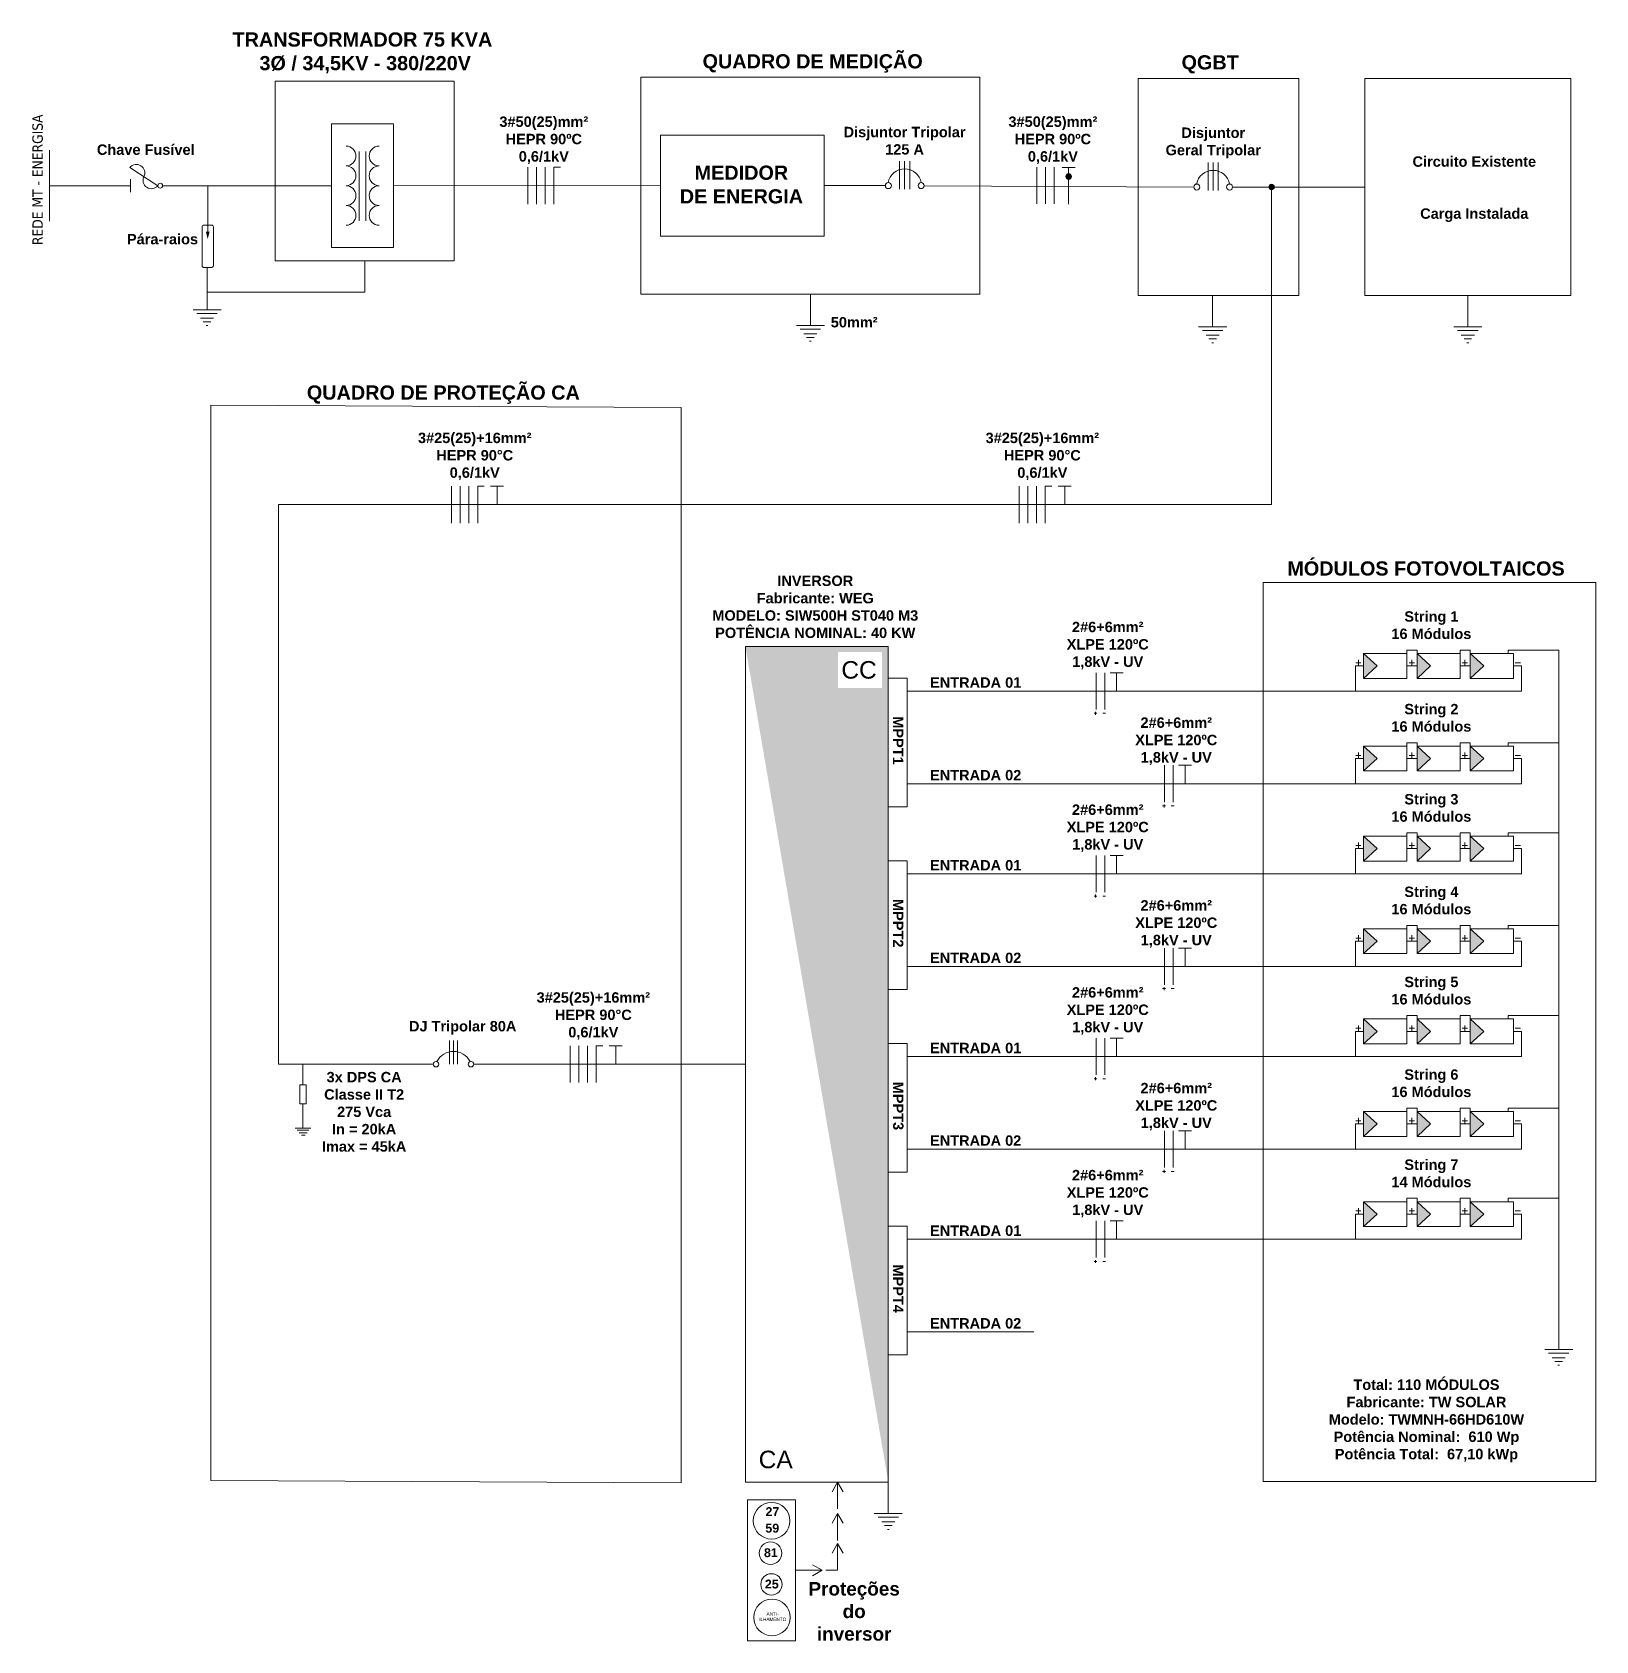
# Model space of a CAD drawing. Header units: millimetres. Extents: x 3949 to 6037, y -1956 to 1273.
# Drawn here: x 5352.8 to 5423.7, y -1956.5 to -1883.4 of the extents above; entities that cross this region are included whole.
import ezdxf

# ---------------------------------------------------------------- set-up
doc = ezdxf.new("R2010")
doc.units = ezdxf.units.MM
doc.layers.add('DESENHO', color=7, linetype='Continuous', lineweight=0)
doc.layers.add('Terxto ok', color=3, linetype='Continuous')
doc.styles.add('Annotative', font='arial.ttf')
doc.styles.add('MtXpl_Tahoma', font='tahoma.ttf')
doc.styles.add('PDF Arial', font='arial.ttf')
doc.styles.get("Standard").update_dxf_attribs({"font": 'arial.ttf'})

msp = doc.modelspace()

# ---------------------------------------------------------------- texts
at = {"layer": 'DESENHO', "lineweight": 0, "style": 'MtXpl_Tahoma'}
msp.add_text('REDE MT - ENERGISA ', height=0.47332, rotation=90, dxfattribs=at).set_placement((5353.238, -1893.092))
at = {"layer": 'DESENHO', "lineweight": 0, "style": 'PDF Arial'}
for s, insert, char_height, width, attachment_point in [('\\pxqc;{\\fArial|b1|i0|c0|p34;TRANSFORMADOR 75 KVA  3%%C / 34,5KV - 380/220V}', (5374.564, -1885.3), 0.64396, 13.37645, 9), ('\\pxqc;{\\fArial|b1|i0|c0|p34;3#50(25)mm²\\PHEPR 90ºC\\P0,6/1kV}', (5371.757, -1887.256), 0.47231, 8.45795, 1), ('\\pxqc;{\\fArial|b1|i0|c0|p34;Disjuntor Tripolar\\P125 A}', (5395.188, -1888.992), 0.47231, 5.64774, 9), ('\\pxqc;{\\fArial|b1|i0|c0|p34;3#50(25)mm²\\PHEPR 90ºC\\P0,6/1kV}', (5394.87, -1887.256), 0.47231, 8.45795, 1), ('\\pxqc;{\\fArial|b1|i0|c0|p34;Disjuntor \\PGeral Tripolar}', (5409.315, -1889.158), 0.47231, 5.87072, 9), ('\\pxqc;{\\fArial|b1|i0|c0|p34;Circuito Existente\\P\\P\\PCarga Instalada }', (5418.232, -1890.555), 0.4723, 9.94411, 5), ('\\pxqc;{\\fArial|b1|i0|c0|p34;MEDIDOR DE ENERGIA}', (5387.821, -1891.212), 0.64396, 5.72787, 9), ('{\\fArial|b1|i0|c0|p34;MÓDULOS FOTOVOLTAICOS}', (5409.743, -1908.105), 0.64396, 13.89124, 7), ('\\pxqc;{\\fArial|b1|i0|c0|p34;String 1\\P16 Módulos}', (5418.778, -1910.984), 0.47231, 4.98963, 9), ('\\pxqc;{\\fArial|b1|i0|c0|p34;String 2\\P16 Módulos}', (5418.778, -1915.189), 0.47231, 4.98963, 9), ('\\pxqc;{\\fArial|b1|i0|c0|p34;String 3\\P16 Módulos}', (5418.778, -1919.279), 0.47231, 4.98963, 9), ('\\pxqc;{\\fArial|b1|i0|c0|p34;String 4\\P16 Módulos}', (5418.778, -1923.483), 0.47231, 4.98963, 9), ('\\pxqc;{\\fArial|b1|i0|c0|p34;String 5\\P16 Módulos}', (5418.778, -1927.574), 0.47231, 4.98963, 9), ('\\pxqc;{\\fArial|b1|i0|c0|p34;DJ Tripolar 80A}', (5375.32, -1928.933), 0.47231, 6.03391, 9), ('\\pxqc;{\\fArial|b1|i0|c0|p34;3x DPS CA\\PClasse II T2\\P275 Vca\\PIn = 20kA\\PImax = 45kA}', (5370.323, -1934.257), 0.47231, 4.98963, 9), ('\\pxqc;{\\fArial|b1|i0|c0|p34;String 6\\P16 Módulos}', (5418.778, -1931.778), 0.47231, 4.98963, 9), ('\\pxqc;{\\fArial|b1|i0|c0|p34;String 7\\P14 Módulos}', (5418.778, -1935.869), 0.47231, 4.98963, 9)]:
    msp.add_mtext(s, dxfattribs=dict(at, insert=insert, char_height=char_height, width=width, attachment_point=attachment_point))
at = {"layer": 'DESENHO', "lineweight": 0, "attachment_point": 9}
for s, width, gutter_width, heights, insert, char_height, style in [('\\pxql;{\\fArial|b1|i0|c0|p34;QUADRO DE MEDIÇÃO}', 10.63251, 18.41, [2.533], (5393.827, -1885.267), 0.64396, 'PDF Arial'), ('\\pxql;{\\fArial|b1|i0|c0|p34;QGBT}', 6.70525, 12.5, [1.691], (5411.645, -1885.304), 0.64396, 'PDF Arial'), ('{\\fArial|b1|i0|c0|p34;QUADRO DE PROTEÇÃO CA}', 14.79742, 3.948, [2.702], (5377.621, -1900.304), 0.64396, 'PDF Arial'), ('\\pxqc;{\\fArial|b1|i0|c0|p34;3#25(25)+16mm²\\PHEPR 90°C\\P0,6/1kV}', 5.84228, 12.5, [2.858], (5375.771, -1903.764), 0.47231, 'PDF Arial'), ('\\pxqc;{\\fArial|b1|i0|c0|p34;3#25(25)+16mm²\\PHEPR 90°C\\P0,6/1kV}', 5.84228, 12.5, [2.858], (5401.542, -1903.764), 0.47231, 'PDF Arial'), ('\\pxqc;{\\fArial|b1|i0|c0|p34;INVERSOR\\PFabricante: WEG\\PMODELO: SIW500H ST040 M3\\PPOTÊNCIA NOMINAL: 40 KW}', 16.39073, 12.5, [5.762], (5396.506, -1910.939), 0.47231, 'Annotative'), ('\\pxqc;{\\fArial|b1|i0|c0|p34;2#6+6mm²\\PXLPE 120ºC\\P1,8kV - UV}', 6.73784, 12.5, [3.186], (5404.958, -1912.347), 0.47231, 'PDF Arial'), ('\\pxqc;{\\fArial|b1|i0|c0|p34;ENTRADA 01}', 6.73784, 12.5, [3.186], (5398.962, -1913.195), 0.47231, 'PDF Arial'), ('\\pxqc;{\\fArial|b1|i0|c0|p34;2#6+6mm²\\PXLPE 120ºC\\P1,8kV - UV}', 6.73784, 12.5, [3.186], (5408.069, -1916.69), 0.47231, 'PDF Arial'), ('\\pxqc;{\\fArial|b1|i0|c0|p34;ENTRADA 02}', 6.73784, 12.5, [3.186], (5398.962, -1917.4), 0.47231, 'PDF Arial'), ('\\pxqc;{\\fArial|b1|i0|c0|p34;2#6+6mm²\\PXLPE 120ºC\\P1,8kV - UV}', 6.73784, 12.5, [3.186], (5404.958, -1920.641), 0.47231, 'PDF Arial'), ('\\pxqc;{\\fArial|b1|i0|c0|p34;ENTRADA 01}', 6.73784, 12.5, [3.186], (5398.962, -1921.49), 0.47231, 'PDF Arial'), ('\\pxqc;{\\fArial|b1|i0|c0|p34;2#6+6mm²\\PXLPE 120ºC\\P1,8kV - UV}', 6.73784, 12.5, [3.186], (5408.069, -1924.985), 0.47231, 'PDF Arial'), ('\\pxqc;{\\fArial|b1|i0|c0|p34;ENTRADA 02}', 6.73784, 12.5, [3.186], (5398.962, -1925.694), 0.47231, 'PDF Arial'), ('\\pxqc;{\\fArial|b1|i0|c0|p34;3#25(25)+16mm²\\PHEPR 90°C\\P0,6/1kV}', 5.84228, 12.5, [2.858], (5381.156, -1929.167), 0.47231, 'PDF Arial'), ('\\pxqc;{\\fArial|b1|i0|c0|p34;2#6+6mm²\\PXLPE 120ºC\\P1,8kV - UV}', 6.73784, 12.5, [3.186], (5404.958, -1928.936), 0.47231, 'PDF Arial'), ('\\pxqc;{\\fArial|b1|i0|c0|p34;ENTRADA 01}', 6.73784, 12.5, [3.186], (5398.962, -1929.785), 0.47231, 'PDF Arial'), ('\\pxqc;{\\fArial|b1|i0|c0|p34;2#6+6mm²\\PXLPE 120ºC\\P1,8kV - UV}', 6.73784, 12.5, [3.186], (5408.069, -1933.28), 0.47231, 'PDF Arial'), ('\\pxqc;{\\fArial|b1|i0|c0|p34;ENTRADA 02}', 6.73784, 12.5, [3.186], (5398.962, -1933.989), 0.47231, 'PDF Arial'), ('\\pxqc;{\\fArial|b1|i0|c0|p34;2#6+6mm²\\PXLPE 120ºC\\P1,8kV - UV}', 6.73784, 12.5, [3.186], (5404.958, -1937.231), 0.47231, 'PDF Arial'), ('\\pxqc;{\\fArial|b1|i0|c0|p34;ENTRADA 01}', 6.73784, 12.5, [3.186], (5398.962, -1938.08), 0.47231, 'PDF Arial'), ('\\pxqc;{\\fArial|b1|i0|c0|p34;ENTRADA 02}', 6.73784, 12.5, [3.186], (5398.962, -1942.284), 0.47231, 'PDF Arial'), ('\\pxqc;{\\fArial|b1|i0|c0|p34;Proteções \\Pdo inversor}', 1.56579, 12.5, [0], (5390.859, -1956.456), 0.614, 'PDF Arial')]:
    msp.add_mtext_dynamic_manual_height_columns(s, width=width, gutter_width=gutter_width, heights=heights, dxfattribs=dict(at, insert=insert, char_height=char_height, style=style))
at = {"layer": 'DESENHO', "lineweight": 0, "char_height": 0.47231, "style": 'PDF Arial'}
for s, insert, width, attachment_point, line_spacing_factor in [('{\\fArial|b1|i0|c0|p34;Chave Fusível }', (5357.913, -1888.525), 5.33809, 2, 0.874028), ('\\pxqc;{\\fArial|b1|i0|c0|p34;Pára-raios} ', (5360.592, -1892.587), 3.8346, 3, 0.894394)]:
    msp.add_mtext(s, dxfattribs=dict(at, insert=insert, width=width, attachment_point=attachment_point, line_spacing_factor=line_spacing_factor))
at = {"layer": 'DESENHO', "color": 3, "lineweight": 0, "insert": (5393.095, -1896.837), "char_height": 0.47231, "width": 6.03391, "attachment_point": 9, "style": 'PDF Arial'}
msp.add_mtext('\\pxqc;{\\fArial|b1|i0|c0|p34;50mm²}', dxfattribs=at)
at = {"layer": 'DESENHO', "lineweight": 0, "char_height": 0.7958, "attachment_point": 9, "style": 'PDF Arial'}
for s, insert in [('CC', (5391.1, -1912.786)), ('CA', (5387.286, -1948.632))]:
    msp.add_mtext(s, dxfattribs=dict(at, insert=insert))
at = {"layer": 'DESENHO', "lineweight": 0, "char_height": 0.47231, "attachment_point": 9, "rotation": 270, "style": 'PDF Arial'}
for s, insert in [('\\pxi4.60266;{\\fArial|b1|i0|c0|p34;MPPT1}', (5391.836, -1916.683)), ('\\pxi4.60266;{\\fArial|b1|i0|c0|p34;MPPT2}', (5391.836, -1924.978)), ('\\pxi4.60266;{\\fArial|b1|i0|c0|p34;MPPT3}', (5391.836, -1933.272)), ('\\pxi4.60266;{\\fArial|b1|i0|c0|p34;MPPT4}', (5391.836, -1941.567))]:
    msp.add_mtext_dynamic_manual_height_columns(s, width=5.13617, gutter_width=27.451, heights=[1.382], dxfattribs=dict(at, insert=insert))
at = {"layer": 'DESENHO', "lineweight": 0, "char_height": 0.40346, "attachment_point": 3}
for s, width, heights, insert in [('\\pxql;{\\fArial|b1|i0|c0|p34;27}', 3.9314, [0.102], (5389.983, -1950.388)), ('\\pxql;{\\fArial|b1|i0|c0|p34;59}', 3.9314, [0.102], (5389.976, -1951.139)), ('\\pxql;{\\fArial|b1|i0|c0|p34;81}', 3.9314, [0.102], (5389.913, -1952.253)), ('\\pxql;{\\fArial|b1|i0|c0|p34;25}', 3.9314, [0.102], (5389.955, -1953.676)), ('\\pxqc;{\\H0.375x;ANTI-\\PILHAMENTO}', 1.94381, [0.999], (5387.348, -1955.155))]:
    msp.add_mtext_dynamic_manual_height_columns(s, width=width, gutter_width=12.5, heights=heights, dxfattribs=dict(at, insert=insert))
at = {"layer": 'Terxto ok', "color": 0, "lineweight": 0, "insert": (5422.07, -1948.356, 330.515), "char_height": 0.47231, "width": 12.02187, "attachment_point": 9, "style": 'Annotative'}
msp.add_mtext('\\pxqc,t12;{\\fArial|b1|i0|c0|p34;Total: 110 MÓDULOS \\P\\ptz;Fabricante: TW SOLAR\\PModelo: TWMNH-66HD610W\\PPotência Nominal:  610 Wp\\PPotência Total:  67,10 kWp}', dxfattribs=at)

# ---------------------------------------------------------------- hatches: boundary and pattern name
at = {"layer": 'DESENHO', "lineweight": 0}
h = msp.add_hatch(color=256, dxfattribs=at)
h.dxf.hatch_style = 1
h.paths.add_polyline_path([(5399.814, -1889.855), (5399.814, -1890.105, 0.414214), (5399.939, -1889.98, 0.414214)])
h.paths.add_polyline_path([(5399.814, -1889.855, 0.414214), (5399.689, -1889.98, 0.414214), (5399.814, -1890.105)])
h = msp.add_hatch(color=256, dxfattribs=at)
h.dxf.hatch_style = 1
h.paths.add_polyline_path([(5409.152, -1890.458, 0.414214), (5409.027, -1890.333), (5409.027, -1890.583, 0.414214)])
h.paths.add_polyline_path([(5409.027, -1890.333, 0.414214), (5408.902, -1890.458, 0.414214), (5409.027, -1890.583)])
h = msp.add_hatch(color=256, dxfattribs=at)
h.dxf.hatch_style = 1
h.paths.add_polyline_path([(5391.626, -1911.311), (5385.137, -1911.311), (5391.626, -1949.25)])
h.paths.add_polyline_path([(5389.34, -1913.207), (5391.343, -1913.207), (5391.343, -1911.567), (5389.34, -1911.567)], flags=16)
h = msp.add_hatch(color=256, dxfattribs=at)
h.dxf.hatch_style = 1
h.paths.add_polyline_path([(5418.666, -1912.198), (5418.04, -1911.635), (5418.04, -1912.762)])
h.paths.add_polyline_path([(5416.241, -1912.198), (5415.631, -1911.635), (5415.631, -1912.762)])
h.paths.add_polyline_path([(5413.206, -1912.762), (5413.816, -1912.198), (5413.206, -1911.635)])
h = msp.add_hatch(color=256, dxfattribs=at)
h.dxf.hatch_style = 1
h.paths.add_polyline_path([(5418.666, -1916.403), (5418.04, -1915.84), (5418.04, -1916.966)])
h.paths.add_polyline_path([(5416.241, -1916.403), (5415.631, -1915.84), (5415.631, -1916.966)])
h.paths.add_polyline_path([(5413.206, -1916.966), (5413.816, -1916.403), (5413.206, -1915.84)])
h = msp.add_hatch(color=256, dxfattribs=at)
h.dxf.hatch_style = 1
h.paths.add_polyline_path([(5418.666, -1920.493), (5418.04, -1919.93), (5418.04, -1921.056)])
h.paths.add_polyline_path([(5416.241, -1920.493), (5415.631, -1919.93), (5415.631, -1921.056)])
h.paths.add_polyline_path([(5413.206, -1921.056), (5413.816, -1920.493), (5413.206, -1919.93)])
h = msp.add_hatch(color=256, dxfattribs=at)
h.dxf.hatch_style = 1
h.paths.add_polyline_path([(5418.666, -1924.698), (5418.04, -1924.134), (5418.04, -1925.261)])
h.paths.add_polyline_path([(5416.241, -1924.698), (5415.631, -1924.134), (5415.631, -1925.261)])
h.paths.add_polyline_path([(5413.206, -1925.261), (5413.816, -1924.698), (5413.206, -1924.134)])
h = msp.add_hatch(color=256, dxfattribs=at)
h.dxf.hatch_style = 1
h.paths.add_polyline_path([(5418.666, -1928.788), (5418.04, -1928.225), (5418.04, -1929.351)])
h.paths.add_polyline_path([(5416.241, -1928.788), (5415.631, -1928.225), (5415.631, -1929.351)])
h.paths.add_polyline_path([(5413.206, -1929.351), (5413.816, -1928.788), (5413.206, -1928.225)])
h = msp.add_hatch(color=256, dxfattribs=at)
h.dxf.hatch_style = 1
h.paths.add_polyline_path([(5418.666, -1932.992), (5418.04, -1932.429), (5418.04, -1933.556)])
h.paths.add_polyline_path([(5416.241, -1932.992), (5415.631, -1932.429), (5415.631, -1933.556)])
h.paths.add_polyline_path([(5413.206, -1933.556), (5413.816, -1932.992), (5413.206, -1932.429)])
h = msp.add_hatch(color=256, dxfattribs=at)
h.dxf.hatch_style = 1
h.paths.add_polyline_path([(5418.666, -1937.083), (5418.04, -1936.52), (5418.04, -1937.646)])
h.paths.add_polyline_path([(5416.241, -1937.083), (5415.631, -1936.52), (5415.631, -1937.646)])
h.paths.add_polyline_path([(5413.206, -1937.646), (5413.816, -1937.083), (5413.206, -1936.52)])

# ---------------------------------------------------------------- linework, layer by layer
for p, q in [((5353.54, -1892.01), (5353.54, -1888.785)), ((5358.462, -1890.397), (5357.195, -1889.569)), ((5375.255, -1891.232), (5375.255, -1889.563)), ((5375.65, -1891.232), (5375.65, -1889.563)), ((5376.045, -1891.232), (5376.045, -1889.563)), ((5376.44, -1889.563), (5376.737, -1889.563)), ((5376.44, -1891.232), (5376.44, -1889.563)), ((5392.141, -1890.555), (5392.141, -1889.287)), ((5392.369, -1890.555), (5392.369, -1889.287)), ((5392.598, -1890.555), (5392.598, -1889.287)), ((5398.368, -1891.227), (5398.368, -1889.558)), ((5398.763, -1891.227), (5398.763, -1889.558)), ((5399.158, -1891.227), (5399.158, -1889.558)), ((5399.814, -1889.567), (5399.518, -1889.567)), ((5399.814, -1891.236), (5399.814, -1889.567)), ((5400.111, -1889.567), (5399.814, -1889.567)), ((5406.143, -1890.618), (5406.143, -1889.351)), ((5406.371, -1890.618), (5406.371, -1889.351)), ((5406.599, -1890.618), (5406.599, -1889.351)), ((5357.227, -1890.397), (5357.227, -1890.107)), ((5357.227, -1890.397), (5357.227, -1890.688)), ((5360.727, -1892.189), (5360.727, -1890.397)), ((5371.798, -1905.711), (5371.798, -1904.042)), ((5372.194, -1905.711), (5372.194, -1904.042)), ((5372.589, -1905.711), (5372.589, -1904.042)), ((5372.984, -1905.711), (5372.984, -1904.042)), ((5373.281, -1904.042), (5372.984, -1904.042)), ((5373.864, -1904.042), (5373.568, -1904.042)), ((5373.864, -1904.877), (5373.864, -1904.042)), ((5374.161, -1904.042), (5373.864, -1904.042)), ((5397.57, -1905.711), (5397.57, -1904.042)), ((5397.965, -1905.711), (5397.965, -1904.042)), ((5398.36, -1905.711), (5398.36, -1904.042)), ((5398.755, -1905.711), (5398.755, -1904.042)), ((5399.052, -1904.042), (5398.755, -1904.042)), ((5399.636, -1904.042), (5399.339, -1904.042)), ((5399.636, -1904.877), (5399.636, -1904.042)), ((5399.932, -1904.042), (5399.636, -1904.042)), ((5419.765, -1911.479), (5419.765, -1911.479)), ((5400.969, -1914.35), (5401.098, -1914.35)), ((5401.034, -1914.286), (5401.034, -1914.414)), ((5401.365, -1914.35), (5401.493, -1914.35)), ((5419.765, -1915.683), (5419.765, -1915.683)), ((5404.08, -1918.554), (5404.209, -1918.554)), ((5404.145, -1918.49), (5404.145, -1918.619)), ((5404.476, -1918.554), (5404.604, -1918.554)), ((5419.765, -1919.774), (5419.765, -1919.774)), ((5400.969, -1922.645), (5401.098, -1922.645)), ((5401.034, -1922.581), (5401.034, -1922.709)), ((5401.365, -1922.645), (5401.493, -1922.645)), ((5419.765, -1923.978), (5419.765, -1923.978)), ((5404.08, -1926.849), (5404.209, -1926.849)), ((5404.145, -1926.785), (5404.145, -1926.913)), ((5404.476, -1926.849), (5404.604, -1926.849)), ((5419.765, -1928.068), (5419.765, -1928.068)), ((5377.184, -1931.115), (5377.184, -1929.446)), ((5377.579, -1931.115), (5377.579, -1929.446)), ((5377.974, -1931.115), (5377.974, -1929.446)), ((5378.369, -1931.115), (5378.369, -1929.446)), ((5378.666, -1929.446), (5378.369, -1929.446)), ((5379.25, -1929.446), (5378.953, -1929.446)), ((5379.25, -1930.28), (5379.25, -1929.446)), ((5379.546, -1929.446), (5379.25, -1929.446)), ((5400.969, -1930.94), (5401.098, -1930.94)), ((5401.034, -1930.875), (5401.034, -1931.004)), ((5401.365, -1930.94), (5401.493, -1930.94)), ((5419.765, -1932.273), (5419.765, -1932.273)), ((5404.08, -1935.144), (5404.209, -1935.144)), ((5404.145, -1935.08), (5404.145, -1935.208)), ((5404.476, -1935.144), (5404.604, -1935.144)), ((5419.765, -1936.363), (5419.765, -1936.363)), ((5400.969, -1939.234), (5401.098, -1939.234)), ((5401.034, -1939.17), (5401.034, -1939.299)), ((5401.365, -1939.234), (5401.493, -1939.234)), ((5389.325, -1949.25), (5389.073, -1949.687)), ((5389.325, -1950.471), (5389.325, -1949.25)), ((5389.325, -1949.25), (5389.577, -1949.687)), ((5391.626, -1950.674), (5391.626, -1949.25)), ((5389.325, -1950.68), (5389.073, -1951.116)), ((5389.325, -1951.901), (5389.325, -1950.68)), ((5389.325, -1950.68), (5389.577, -1951.116)), ((5389.325, -1952.034), (5389.073, -1952.47)), ((5389.325, -1953.255), (5389.325, -1952.034)), ((5389.325, -1952.034), (5389.577, -1952.47)), ((5387.406, -1953.255), (5387.406, -1953.255)), ((5387.406, -1953.255), (5388.627, -1953.255)), ((5388.627, -1953.255), (5388.191, -1953.003)), ((5388.627, -1953.255), (5388.191, -1953.507)), ((5389.325, -1953.255), (5388.792, -1953.255))]:
    msp.add_line(p, q, dxfattribs=at)
at = {"layer": 'DESENHO', "color": 5, "lineweight": 0}
for p, q in [((5353.54, -1890.397), (5357.227, -1890.397)), ((5358.68, -1890.397), (5366.353, -1890.397)), ((5369.161, -1890.397), (5381.284, -1890.395)), ((5391.495, -1890.395), (5388.708, -1890.393)), ((5391.495, -1890.393), (5391.388, -1890.393)), ((5405.496, -1890.458), (5393.255, -1890.402)), ((5407.256, -1890.458), (5413.26, -1890.458)), ((5409.027, -1890.458), (5409.027, -1904.877)), ((5363.936, -1904.877), (5409.027, -1904.877)), ((5363.936, -1904.877), (5363.936, -1930.28)), ((5401.057, -1914.175), (5401.057, -1912.506)), ((5401.452, -1914.175), (5401.452, -1912.506)), ((5402.287, -1912.506), (5401.694, -1912.506)), ((5401.99, -1913.341), (5401.99, -1912.506)), ((5413.206, -1912.198), (5412.845, -1912.198)), ((5412.845, -1912.198), (5412.845, -1913.341)), ((5420.372, -1912.198), (5420.011, -1912.198)), ((5420.372, -1912.198), (5420.372, -1913.341)), ((5392.48, -1913.341), (5420.372, -1913.341)), ((5404.168, -1918.38), (5404.168, -1916.711)), ((5404.563, -1918.38), (5404.563, -1916.711)), ((5405.398, -1916.711), (5404.805, -1916.711)), ((5405.101, -1917.545), (5405.101, -1916.711)), ((5413.206, -1916.403), (5412.845, -1916.403)), ((5412.845, -1916.403), (5412.845, -1917.545)), ((5420.372, -1916.403), (5420.011, -1916.403)), ((5420.372, -1916.403), (5420.372, -1917.545)), ((5392.48, -1917.545), (5420.372, -1917.545)), ((5413.206, -1920.493), (5412.845, -1920.493)), ((5412.845, -1920.493), (5412.845, -1921.635)), ((5420.372, -1920.493), (5420.011, -1920.493)), ((5420.372, -1920.493), (5420.372, -1921.635)), ((5401.057, -1922.47), (5401.057, -1920.801)), ((5401.452, -1922.47), (5401.452, -1920.801)), ((5402.287, -1920.801), (5401.694, -1920.801)), ((5401.99, -1921.635), (5401.99, -1920.801)), ((5392.48, -1921.635), (5420.372, -1921.635)), ((5413.206, -1924.698), (5412.845, -1924.698)), ((5412.845, -1924.698), (5412.845, -1925.84)), ((5420.372, -1924.698), (5420.011, -1924.698)), ((5420.372, -1924.698), (5420.372, -1925.84)), ((5404.168, -1926.674), (5404.168, -1925.005)), ((5404.563, -1926.674), (5404.563, -1925.005)), ((5405.398, -1925.005), (5404.805, -1925.005)), ((5405.101, -1925.84), (5405.101, -1925.005)), ((5392.48, -1925.84), (5420.372, -1925.84)), ((5401.057, -1930.765), (5401.057, -1929.096)), ((5401.452, -1930.765), (5401.452, -1929.096)), ((5402.287, -1929.096), (5401.694, -1929.096)), ((5401.99, -1929.93), (5401.99, -1929.096)), ((5413.206, -1928.788), (5412.845, -1928.788)), ((5412.845, -1928.788), (5412.845, -1929.93)), ((5420.372, -1928.788), (5420.011, -1928.788)), ((5420.372, -1928.788), (5420.372, -1929.93)), ((5392.48, -1929.93), (5420.372, -1929.93)), ((5363.936, -1930.28), (5370.966, -1930.28)), ((5365.05, -1931.212), (5365.05, -1930.28)), ((5372.807, -1930.28), (5385.137, -1930.28)), ((5413.206, -1932.992), (5412.845, -1932.992)), ((5412.845, -1932.992), (5412.845, -1934.135)), ((5420.372, -1932.992), (5420.011, -1932.992)), ((5420.372, -1932.992), (5420.372, -1934.135)), ((5404.168, -1934.969), (5404.168, -1933.3)), ((5404.563, -1934.969), (5404.563, -1933.3)), ((5405.398, -1933.3), (5404.805, -1933.3)), ((5405.101, -1934.135), (5405.101, -1933.3)), ((5392.48, -1934.135), (5420.372, -1934.135)), ((5401.057, -1939.06), (5401.057, -1937.391)), ((5401.452, -1939.06), (5401.452, -1937.391)), ((5402.287, -1937.391), (5401.694, -1937.391)), ((5401.99, -1938.225), (5401.99, -1937.391)), ((5413.206, -1937.083), (5412.845, -1937.083)), ((5412.845, -1937.083), (5412.845, -1938.225)), ((5420.372, -1937.083), (5420.011, -1937.083)), ((5420.372, -1937.083), (5420.372, -1938.225)), ((5392.48, -1938.225), (5420.372, -1938.225)), ((5392.48, -1942.429), (5398.235, -1942.429))]:
    msp.add_line(p, q, dxfattribs=at)
at = {"layer": 'DESENHO', "linetype": 'Continuous', "lineweight": 0}
msp.add_line((5360.727, -1892.481), (5360.727, -1892.189), dxfattribs=at)
at = {"layer": 'DESENHO', "color": 3, "linetype": 'Continuous', "lineweight": 0}
for p, q in [((5360.696, -1894.107), (5360.696, -1896.026)), ((5367.856, -1893.807), (5367.856, -1895.225)), ((5360.696, -1895.225), (5367.856, -1895.225))]:
    msp.add_line(p, q, dxfattribs=at)
at = {"layer": 'DESENHO', "color": 3, "lineweight": 0}
for p, q in [((5388.089, -1896.742), (5388.089, -1895.317)), ((5406.352, -1896.805), (5406.352, -1895.381)), ((5417.938, -1896.805), (5417.938, -1895.381)), ((5360.653, -1896.747), (5360.738, -1896.747)), ((5388.046, -1897.463), (5388.131, -1897.463)), ((5406.31, -1897.527), (5406.394, -1897.527)), ((5417.896, -1897.527), (5417.981, -1897.527)), ((5419.765, -1911.479), (5422.064, -1911.479)), ((5419.765, -1911.479), (5419.765, -1911.635)), ((5422.064, -1911.479), (5422.064, -1943.223)), ((5419.765, -1915.683), (5422.064, -1915.683)), ((5419.765, -1915.683), (5419.765, -1915.84)), ((5419.765, -1919.774), (5422.064, -1919.774)), ((5419.765, -1919.774), (5419.765, -1919.93)), ((5419.765, -1923.978), (5422.064, -1923.978)), ((5419.765, -1923.978), (5419.765, -1924.134)), ((5419.765, -1928.068), (5422.064, -1928.068)), ((5419.765, -1928.068), (5419.765, -1928.225)), ((5419.765, -1932.273), (5422.064, -1932.273)), ((5419.765, -1932.273), (5419.765, -1932.429)), ((5419.765, -1936.363), (5422.064, -1936.363)), ((5419.765, -1936.363), (5419.765, -1936.52)), ((5422.021, -1943.944), (5422.106, -1943.944)), ((5391.584, -1951.396), (5391.669, -1951.396))]:
    msp.add_line(p, q, dxfattribs=at)
at = {"layer": 'DESENHO'}
for p, q in [((5392.48, -1912.755), (5392.48, -1913.926)), ((5392.48, -1913.926), (5392.48, -1915.097)), ((5392.48, -1921.05), (5392.48, -1922.221)), ((5392.48, -1922.221), (5392.48, -1923.392)), ((5392.48, -1929.345), (5392.48, -1930.516)), ((5392.48, -1930.516), (5392.48, -1931.687)), ((5392.48, -1937.639), (5392.48, -1938.811)), ((5392.48, -1938.811), (5392.48, -1939.982))]:
    msp.add_line(p, q, dxfattribs=at)
at = {"layer": 'DESENHO', "lineweight": 0}
for points in [[(5395.782, -1895.317), (5380.395, -1895.317), (5380.395, -1885.472), (5395.782, -1885.472)], [(5402.97, -1885.535), (5410.258, -1885.535), (5410.258, -1895.381), (5402.97, -1895.381)], [(5413.26, -1885.535), (5422.616, -1885.535), (5422.616, -1895.381), (5413.26, -1895.381)], [(5363.794, -1885.651), (5371.917, -1885.651), (5371.917, -1893.807), (5363.794, -1893.807)], [(5369.161, -1893.206), (5369.161, -1887.589), (5366.353, -1887.589), (5366.353, -1893.206)], [(5388.708, -1888.108), (5381.284, -1888.108), (5381.284, -1892.682), (5388.708, -1892.682)], [(5391.626, -1911.311), (5385.137, -1911.311), (5385.137, -1949.25), (5391.626, -1949.25)], [(5415.162, -1912.762), (5413.206, -1912.762), (5413.206, -1911.635), (5415.162, -1911.635)], [(5417.586, -1912.762), (5415.631, -1912.762), (5415.631, -1911.635), (5417.586, -1911.635)], [(5420.011, -1912.762), (5418.04, -1912.762), (5418.04, -1911.635), (5420.011, -1911.635)], [(5391.626, -1912.755), (5392.48, -1912.755), (5392.48, -1918.596), (5391.626, -1918.596)], [(5415.162, -1916.966), (5413.206, -1916.966), (5413.206, -1915.84), (5415.162, -1915.84)], [(5417.586, -1916.966), (5415.631, -1916.966), (5415.631, -1915.84), (5417.586, -1915.84)], [(5420.011, -1916.966), (5418.04, -1916.966), (5418.04, -1915.84), (5420.011, -1915.84)], [(5415.162, -1921.056), (5413.206, -1921.056), (5413.206, -1919.93), (5415.162, -1919.93)], [(5417.586, -1921.056), (5415.631, -1921.056), (5415.631, -1919.93), (5417.586, -1919.93)], [(5420.011, -1921.056), (5418.04, -1921.056), (5418.04, -1919.93), (5420.011, -1919.93)], [(5391.626, -1921.05), (5392.48, -1921.05), (5392.48, -1926.89), (5391.626, -1926.89)], [(5415.162, -1925.261), (5413.206, -1925.261), (5413.206, -1924.134), (5415.162, -1924.134)], [(5417.586, -1925.261), (5415.631, -1925.261), (5415.631, -1924.134), (5417.586, -1924.134)], [(5420.011, -1925.261), (5418.04, -1925.261), (5418.04, -1924.134), (5420.011, -1924.134)], [(5415.162, -1929.351), (5413.206, -1929.351), (5413.206, -1928.225), (5415.162, -1928.225)], [(5417.586, -1929.351), (5415.631, -1929.351), (5415.631, -1928.225), (5417.586, -1928.225)], [(5420.011, -1929.351), (5418.04, -1929.351), (5418.04, -1928.225), (5420.011, -1928.225)], [(5391.626, -1929.345), (5392.48, -1929.345), (5392.48, -1935.185), (5391.626, -1935.185)], [(5365.199, -1931.212), (5365.199, -1932.082), (5364.902, -1932.082), (5364.902, -1931.212)], [(5415.162, -1933.556), (5413.206, -1933.556), (5413.206, -1932.429), (5415.162, -1932.429)], [(5417.586, -1933.556), (5415.631, -1933.556), (5415.631, -1932.429), (5417.586, -1932.429)], [(5420.011, -1933.556), (5418.04, -1933.556), (5418.04, -1932.429), (5420.011, -1932.429)], [(5415.162, -1937.646), (5413.206, -1937.646), (5413.206, -1936.52), (5415.162, -1936.52)], [(5417.586, -1937.646), (5415.631, -1937.646), (5415.631, -1936.52), (5417.586, -1936.52)], [(5420.011, -1937.646), (5418.04, -1937.646), (5418.04, -1936.52), (5420.011, -1936.52)], [(5391.626, -1937.639), (5392.48, -1937.639), (5392.48, -1943.48), (5391.626, -1943.48)], [(5387.406, -1950.048), (5385.237, -1950.048), (5385.237, -1956.455), (5387.406, -1956.455)]]:
    msp.add_lwpolyline(points, close=True, dxfattribs=at)
for points in [[(5367.605, -1888.839), (5367.605, -1891.998)], [(5367.909, -1888.839), (5367.909, -1891.998)], [(5413.206, -1912.762), (5413.816, -1912.198), (5413.206, -1911.635)], [(5415.631, -1912.762), (5416.241, -1912.198), (5415.631, -1911.635)], [(5418.04, -1912.762), (5418.666, -1912.198), (5418.04, -1911.635)], [(5412.847, -1912.058), (5413.087, -1912.058)], [(5412.967, -1911.926), (5412.967, -1912.189)], [(5415.271, -1912.058), (5415.512, -1912.058)], [(5415.392, -1911.926), (5415.392, -1912.189)], [(5417.68, -1912.058), (5417.921, -1912.058)], [(5417.801, -1911.926), (5417.801, -1912.189)], [(5420.084, -1912.058), (5420.324, -1912.058)], [(5412.967, -1916.131), (5412.967, -1916.393)], [(5413.206, -1916.966), (5413.816, -1916.403), (5413.206, -1915.84)], [(5415.392, -1916.131), (5415.392, -1916.393)], [(5415.631, -1916.966), (5416.241, -1916.403), (5415.631, -1915.84)], [(5417.801, -1916.131), (5417.801, -1916.393)], [(5418.04, -1916.966), (5418.666, -1916.403), (5418.04, -1915.84)], [(5412.847, -1916.262), (5413.087, -1916.262)], [(5415.271, -1916.262), (5415.512, -1916.262)], [(5417.68, -1916.262), (5417.921, -1916.262)], [(5420.084, -1916.262), (5420.324, -1916.262)], [(5412.847, -1920.352), (5413.087, -1920.352)], [(5412.967, -1920.221), (5412.967, -1920.484)], [(5413.206, -1921.056), (5413.816, -1920.493), (5413.206, -1919.93)], [(5415.271, -1920.352), (5415.512, -1920.352)], [(5415.392, -1920.221), (5415.392, -1920.484)], [(5415.631, -1921.056), (5416.241, -1920.493), (5415.631, -1919.93)], [(5417.68, -1920.352), (5417.921, -1920.352)], [(5417.801, -1920.221), (5417.801, -1920.484)], [(5418.04, -1921.056), (5418.666, -1920.493), (5418.04, -1919.93)], [(5420.084, -1920.352), (5420.324, -1920.352)], [(5413.206, -1925.261), (5413.816, -1924.698), (5413.206, -1924.134)], [(5415.631, -1925.261), (5416.241, -1924.698), (5415.631, -1924.134)], [(5418.04, -1925.261), (5418.666, -1924.698), (5418.04, -1924.134)], [(5412.847, -1924.557), (5413.087, -1924.557)], [(5412.967, -1924.425), (5412.967, -1924.688)], [(5415.271, -1924.557), (5415.512, -1924.557)], [(5415.392, -1924.425), (5415.392, -1924.688)], [(5417.68, -1924.557), (5417.921, -1924.557)], [(5417.801, -1924.425), (5417.801, -1924.688)], [(5420.084, -1924.557), (5420.324, -1924.557)], [(5412.847, -1928.647), (5413.087, -1928.647)], [(5412.967, -1928.516), (5412.967, -1928.779)], [(5413.206, -1929.351), (5413.816, -1928.788), (5413.206, -1928.225)], [(5415.271, -1928.647), (5415.512, -1928.647)], [(5415.392, -1928.516), (5415.392, -1928.779)], [(5415.631, -1929.351), (5416.241, -1928.788), (5415.631, -1928.225)], [(5417.68, -1928.647), (5417.921, -1928.647)], [(5417.801, -1928.516), (5417.801, -1928.779)], [(5418.04, -1929.351), (5418.666, -1928.788), (5418.04, -1928.225)], [(5420.084, -1928.647), (5420.324, -1928.647)], [(5412.847, -1932.852), (5413.087, -1932.852)], [(5412.967, -1932.72), (5412.967, -1932.983)], [(5413.206, -1933.556), (5413.816, -1932.992), (5413.206, -1932.429)], [(5415.271, -1932.852), (5415.512, -1932.852)], [(5415.392, -1932.72), (5415.392, -1932.983)], [(5415.631, -1933.556), (5416.241, -1932.992), (5415.631, -1932.429)], [(5417.68, -1932.852), (5417.921, -1932.852)], [(5417.801, -1932.72), (5417.801, -1932.983)], [(5418.04, -1933.556), (5418.666, -1932.992), (5418.04, -1932.429)], [(5420.084, -1932.852), (5420.324, -1932.852)], [(5413.206, -1937.646), (5413.816, -1937.083), (5413.206, -1936.52)], [(5415.631, -1937.646), (5416.241, -1937.083), (5415.631, -1936.52)], [(5418.04, -1937.646), (5418.666, -1937.083), (5418.04, -1936.52)], [(5412.847, -1936.942), (5413.087, -1936.942)], [(5412.967, -1936.811), (5412.967, -1937.073)], [(5415.271, -1936.942), (5415.512, -1936.942)], [(5415.392, -1936.811), (5415.392, -1937.073)], [(5417.68, -1936.942), (5417.921, -1936.942)], [(5417.801, -1936.811), (5417.801, -1937.073)], [(5420.084, -1936.942), (5420.324, -1936.942)], [(5392.263, -1950.674), (5390.989, -1950.674)], [(5391.159, -1950.844), (5391.626, -1950.844), (5392.093, -1950.844)], [(5391.329, -1951.056), (5391.626, -1951.056), (5391.923, -1951.056)], [(5391.456, -1951.226), (5391.626, -1951.226), (5391.796, -1951.226)]]:
    msp.add_lwpolyline(points, dxfattribs=at)
msp.add_lwpolyline([(5360.542, -1894.105, -0.414214), (5360.472, -1894.035), (5360.472, -1892.259, -0.414214), (5360.542, -1892.189), (5360.912, -1892.189, -0.414214), (5360.982, -1892.259), (5360.982, -1894.035, -0.414214), (5360.912, -1894.105)], format="xyb", close=True, dxfattribs=at)
msp.add_lwpolyline([(5360.727, -1892.481, 0.167, 0, 0), (5360.727, -1892.828, 0, 0, 0)], format="xyseb", dxfattribs=at)
at = {"layer": 'DESENHO', "color": 3, "lineweight": 0}
for points in [[(5361.332, -1896.026), (5360.059, -1896.026)], [(5360.229, -1896.195), (5360.696, -1896.195), (5361.163, -1896.195)], [(5360.399, -1896.408), (5360.696, -1896.408), (5360.993, -1896.408)], [(5360.526, -1896.577), (5360.696, -1896.577), (5360.865, -1896.577)], [(5388.725, -1896.742), (5387.452, -1896.742)], [(5387.622, -1896.911), (5388.089, -1896.911), (5388.555, -1896.911)], [(5387.791, -1897.124), (5388.089, -1897.124), (5388.386, -1897.124)], [(5406.989, -1896.805), (5405.715, -1896.805)], [(5405.885, -1896.975), (5406.352, -1896.975), (5406.819, -1896.975)], [(5406.055, -1897.187), (5406.352, -1897.187), (5406.649, -1897.187)], [(5418.575, -1896.805), (5417.302, -1896.805)], [(5417.471, -1896.975), (5417.938, -1896.975), (5418.405, -1896.975)], [(5417.641, -1897.187), (5417.938, -1897.187), (5418.235, -1897.187)], [(5387.919, -1897.293), (5388.089, -1897.293), (5388.258, -1897.293)], [(5406.182, -1897.357), (5406.352, -1897.357), (5406.522, -1897.357)], [(5417.769, -1897.357), (5417.938, -1897.357), (5418.108, -1897.357)], [(5415.631, -1911.635), (5415.631, -1911.479), (5415.162, -1911.479), (5415.162, -1911.635)], [(5418.04, -1911.635), (5418.04, -1911.479), (5417.586, -1911.479), (5417.586, -1911.635)], [(5415.631, -1915.84), (5415.631, -1915.683), (5415.162, -1915.683), (5415.162, -1915.84)], [(5418.04, -1915.84), (5418.04, -1915.683), (5417.586, -1915.683), (5417.586, -1915.84)], [(5415.631, -1919.93), (5415.631, -1919.774), (5415.162, -1919.774), (5415.162, -1919.93)], [(5418.04, -1919.93), (5418.04, -1919.774), (5417.586, -1919.774), (5417.586, -1919.93)], [(5415.631, -1924.134), (5415.631, -1923.978), (5415.162, -1923.978), (5415.162, -1924.134)], [(5418.04, -1924.134), (5418.04, -1923.978), (5417.586, -1923.978), (5417.586, -1924.134)], [(5415.631, -1928.225), (5415.631, -1928.068), (5415.162, -1928.068), (5415.162, -1928.225)], [(5418.04, -1928.225), (5418.04, -1928.068), (5417.586, -1928.068), (5417.586, -1928.225)], [(5365.05, -1932.082), (5365.05, -1933.184)], [(5415.631, -1932.429), (5415.631, -1932.273), (5415.162, -1932.273), (5415.162, -1932.429)], [(5418.04, -1932.429), (5418.04, -1932.273), (5417.586, -1932.273), (5417.586, -1932.429)], [(5364.694, -1933.184), (5365.407, -1933.184)], [(5365.312, -1933.28), (5365.05, -1933.28), (5364.789, -1933.28)], [(5365.24, -1933.398), (5365.05, -1933.398), (5364.884, -1933.398)], [(5365.145, -1933.493), (5365.05, -1933.493), (5364.979, -1933.493)], [(5415.631, -1936.52), (5415.631, -1936.363), (5415.162, -1936.363), (5415.162, -1936.52)], [(5418.04, -1936.52), (5418.04, -1936.363), (5417.586, -1936.363), (5417.586, -1936.52)], [(5422.7, -1943.223), (5421.427, -1943.223)], [(5421.597, -1943.392), (5422.064, -1943.392), (5422.53, -1943.392)], [(5421.766, -1943.605), (5422.064, -1943.605), (5422.361, -1943.605)], [(5421.894, -1943.774), (5422.064, -1943.774), (5422.233, -1943.774)]]:
    msp.add_lwpolyline(points, dxfattribs=at)
at = {"layer": 'DESENHO'}
for points in [[(5360.864, -1900.362), (5382.222, -1900.469), (5382.222, -1949.28), (5360.864, -1949.172)], [(5408.648, -1908.411), (5423.749, -1908.411), (5423.749, -1949.226), (5408.648, -1949.226)]]:
    msp.add_lwpolyline(points, close=True, dxfattribs=at)
at = {"layer": 'DESENHO', "color": 5, "lineweight": 0}
for points in [[(5415.162, -1912.198), (5415.631, -1912.198)], [(5417.586, -1912.198), (5418.04, -1912.198)], [(5415.162, -1916.403), (5415.631, -1916.403)], [(5417.586, -1916.403), (5418.04, -1916.403)], [(5415.162, -1920.493), (5415.631, -1920.493)], [(5417.586, -1920.493), (5418.04, -1920.493)], [(5415.162, -1924.698), (5415.631, -1924.698)], [(5417.586, -1924.698), (5418.04, -1924.698)], [(5415.162, -1928.788), (5415.631, -1928.788)], [(5417.586, -1928.788), (5418.04, -1928.788)], [(5415.162, -1932.992), (5415.631, -1932.992)], [(5417.586, -1932.992), (5418.04, -1932.992)], [(5415.162, -1937.083), (5415.631, -1937.083)], [(5417.586, -1937.083), (5418.04, -1937.083)]]:
    msp.add_lwpolyline(points, dxfattribs=at)
at = {"layer": 'DESENHO', "color": 7, "lineweight": 0}
for points in [[(5371.705, -1929.21), (5371.705, -1930.281)], [(5371.886, -1929.21), (5371.886, -1930.281)], [(5372.067, -1929.21), (5372.067, -1930.281)]]:
    msp.add_lwpolyline(points, dxfattribs=at)
for centre in [(5399.814, -1889.98), (5371.091, -1930.28), (5372.682, -1930.28)]:
    msp.add_circle(centre, 0.125, dxfattribs=at)
at = {"layer": 'DESENHO', "lineweight": 0}
for centre, radius in [((5358.571, -1890.397), 0.109), ((5391.632, -1890.395), 0.137), ((5393.118, -1890.395), 0.137), ((5405.633, -1890.458), 0.137), ((5407.119, -1890.458), 0.137), ((5409.027, -1890.458), 0.125), ((5386.328, -1951.005), 0.833), ((5386.275, -1952.478), 0.51), ((5386.322, -1953.893), 0.484), ((5386.346, -1955.396), 0.83)]:
    msp.add_circle(centre, radius, dxfattribs=at)
for centre, radius, start, end in [((5367.008, -1889.05), 0.449, 270, 90), ((5368.506, -1889.05), 0.449, 90, 270), ((5357.487, -1889.813), 0.381, 333.55973, 140.07812), ((5367.008, -1889.948), 0.449, 270, 90), ((5368.506, -1889.948), 0.449, 90, 270), ((5392.369, -1890.402), 0.763, 10.93582, 169.09877), ((5406.371, -1890.466), 0.763, 10.93582, 169.09877), ((5358.17, -1890.153), 0.381, 153.55973, 320.07812), ((5367.008, -1890.847), 0.449, 270, 90), ((5368.506, -1890.847), 0.449, 90, 270), ((5367.008, -1891.745), 0.449, 270, 90), ((5368.506, -1891.745), 0.449, 90, 270)]:
    msp.add_arc(centre, radius, start, end, dxfattribs=at)
at = {"layer": 'DESENHO', "color": 7, "lineweight": 0}
msp.add_arc((5371.886, -1930.553), 0.852, 28.32219, 151.67781, dxfattribs=at)

msp.set_redraw_order([(e.dxf.handle, doc.entitydb.next_handle()) for e in msp.query("TEXT MTEXT ATTDEF DIMENSION ARC_DIMENSION")])  # texts and dimensions are drawn at this point

doc.saveas('drawing.dxf')
